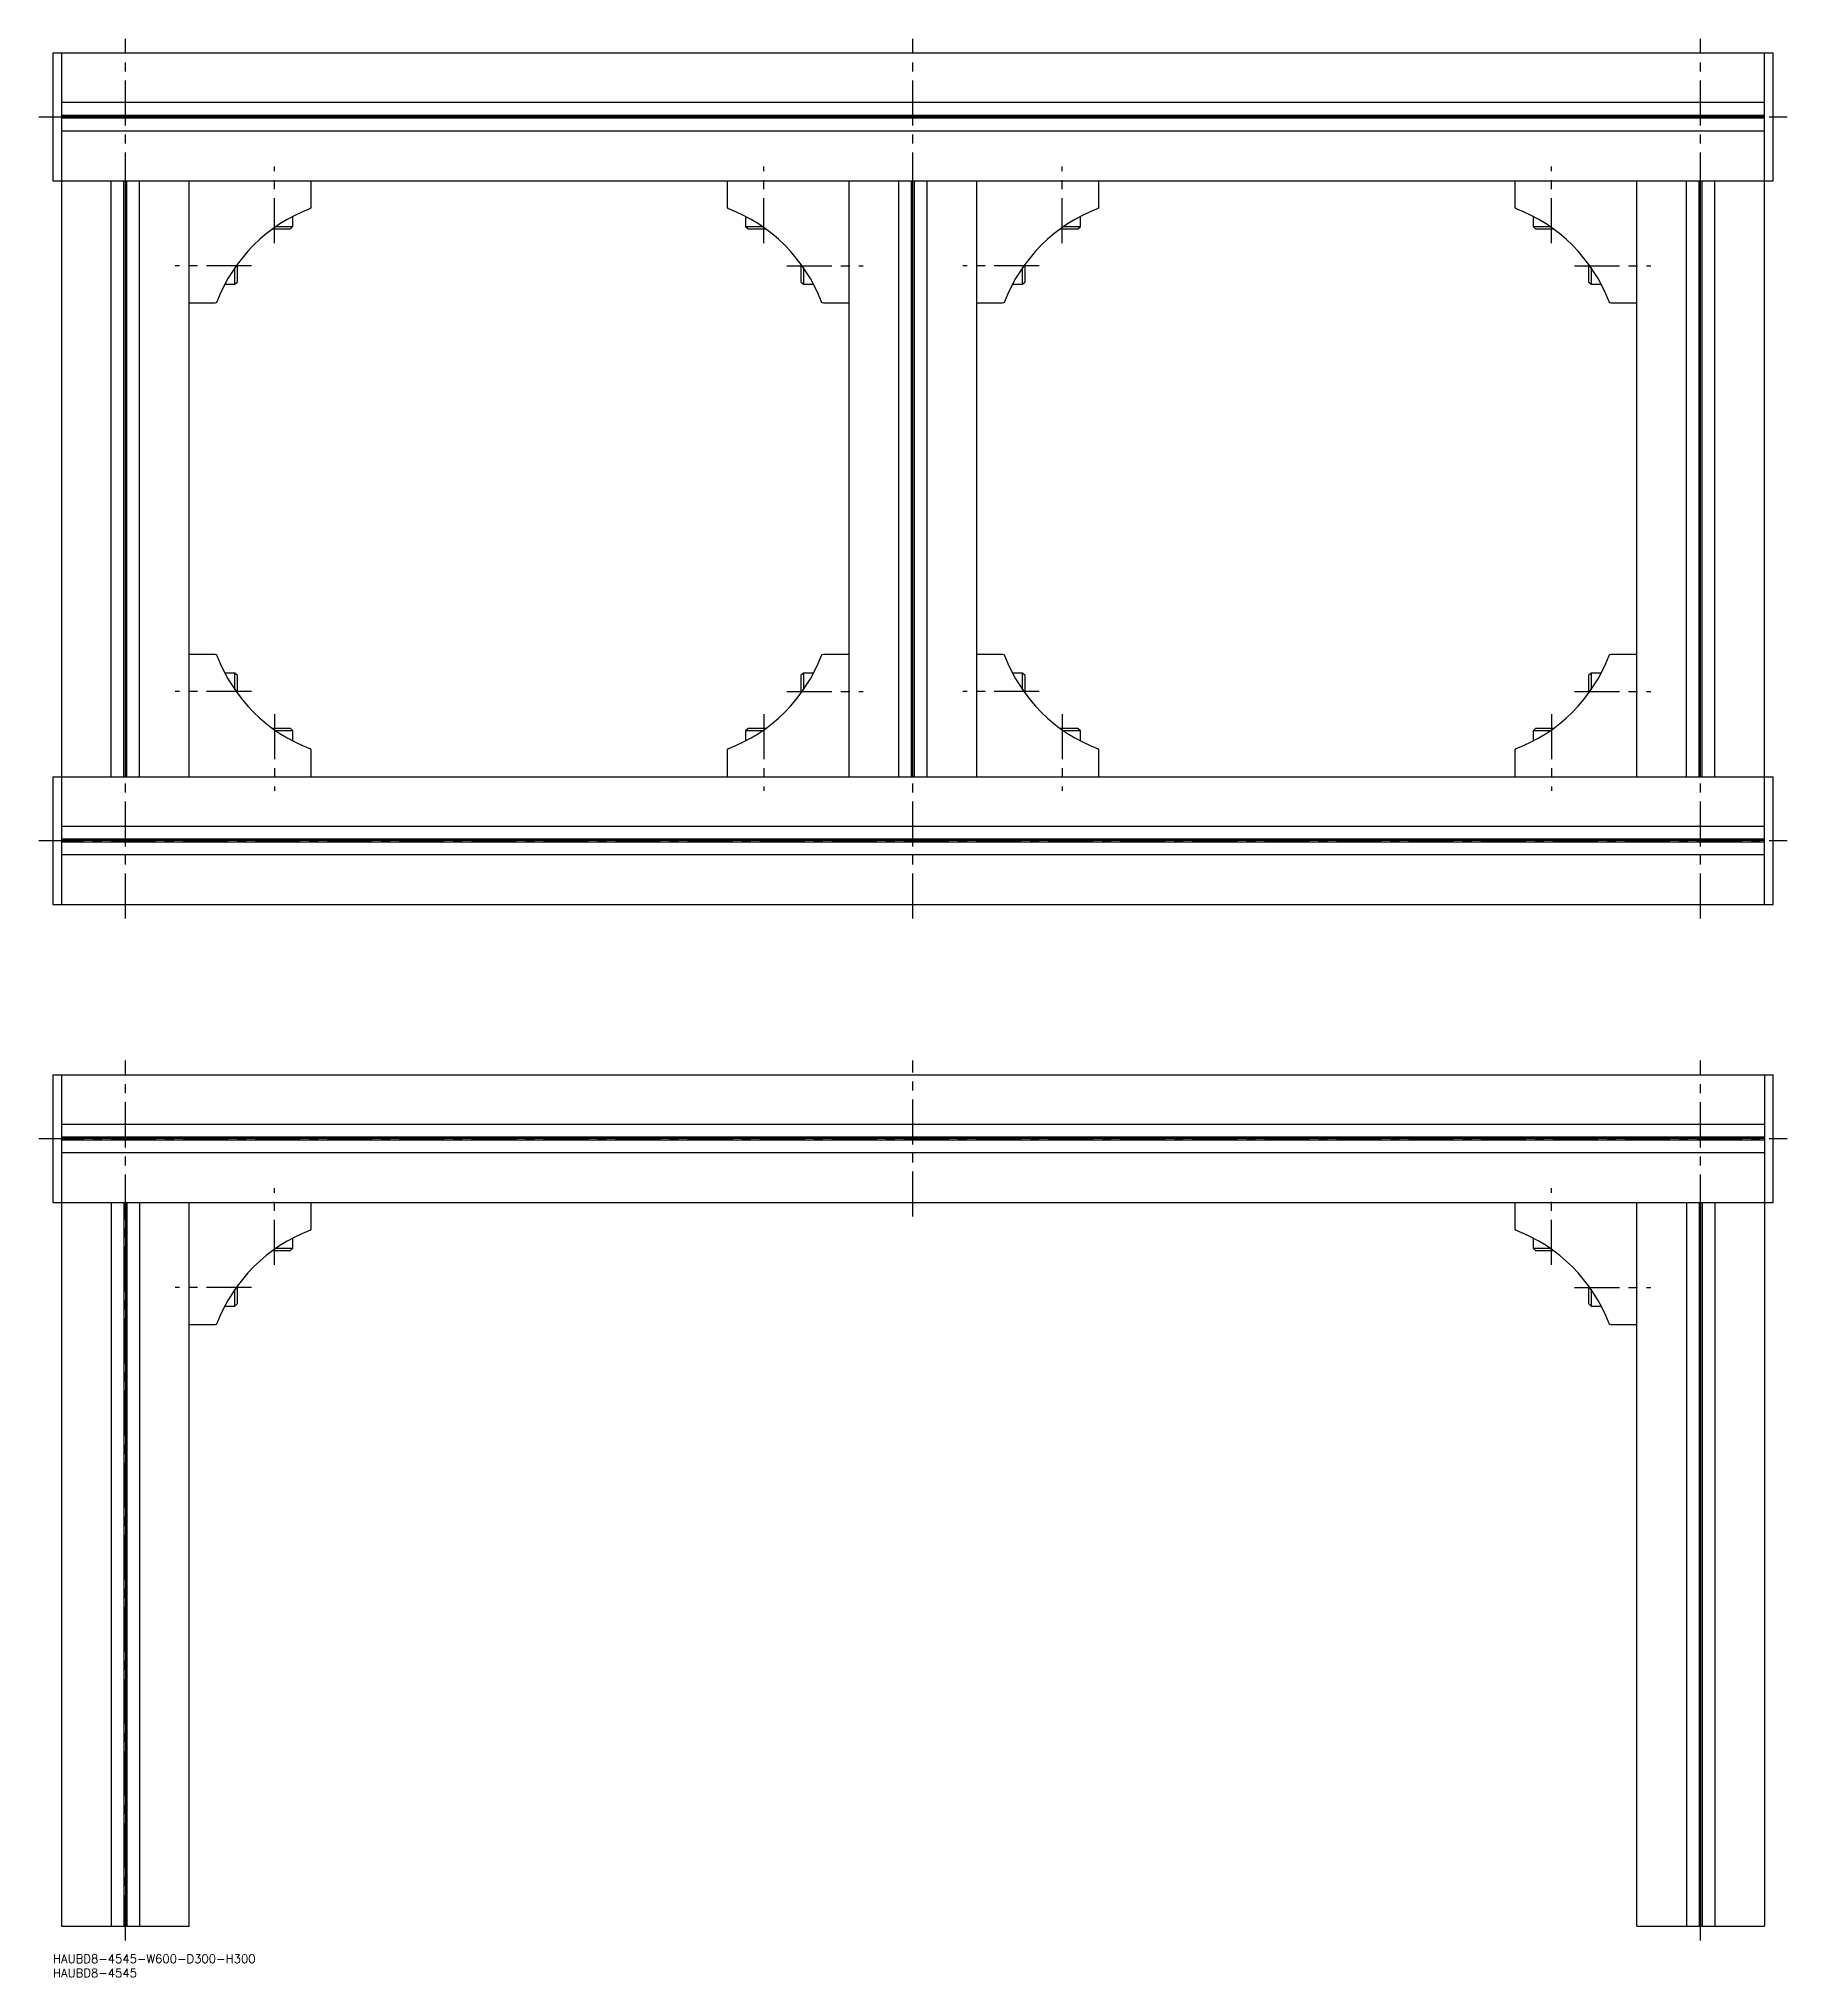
# Model space of a CAD drawing. Extents: x -5 to 1076, y -8 to 675.
# Drawn here: x -5 to 611, y -8 to 675 of the extents above; entities that cross this region are included whole.
import ezdxf

# ---------------------------------------------------------------- set-up
doc = ezdxf.new("R2010")
doc.units = 0
doc.header["$LTSCALE"] = 0.5
doc.linetypes.add('CENTER', pattern=[50.8, 31.75, -6.35, 6.35, -6.35])
for name, color, linetype in [('MSM_CENTER', 1, 'CENTER'), ('MSM_CONTINUOUS', 7, 'CONTINUOUS'), ('MSM_PART_NUMBER', 7, 'CONTINUOUS')]:
    doc.layers.add(name, color=color, linetype=linetype)
doc.styles.get("Standard").update_dxf_attribs({"font": 'txt.shx', "height": 3, "bigfont": 'bigfont.shx'})

# ---------------------------------------------------------------- blocks, each defined once
blk = doc.blocks.new('*U8')
at = {"layer": 'MSM_PART_NUMBER'}
blk.add_text('HAUBD8-4545-W600-D300-H300', height=3, dxfattribs=at).set_placement((0, -3))
blk = doc.blocks.new('*U9')
at = {"layer": 'MSM_PART_NUMBER'}
blk.add_text('HAUBD8-4545', height=3, dxfattribs=at).set_placement((0, -8))

msp = doc.modelspace()

# ---------------------------------------------------------------- linework, layer by layer
at = {"layer": 'MSM_CENTER'}
for p, q in [((25.5, 365), (25.5, 675)), ((303, 365), (303, 675)), ((580.5, 365), (580.5, 675)), ((-5, 647.5), (611, 647.5)), ((78, 603), (78, 630)), ((250.5, 603), (250.5, 630)), ((355.5, 603), (355.5, 630)), ((528, 603), (528, 630)), ((70, 595), (43, 595)), ((258.5, 595), (285.5, 595)), ((347.5, 595), (320.5, 595)), ((536, 595), (563, 595)), ((70, 445), (43, 445)), ((258.5, 445), (285.5, 445)), ((347.5, 445), (320.5, 445)), ((536, 445), (563, 445)), ((78, 437), (78, 410)), ((250.5, 437), (250.5, 410)), ((355.5, 437), (355.5, 410)), ((528, 437), (528, 410)), ((-5, 392.5), (611, 392.5)), ((25.5, 5), (25.5, 315)), ((303, 260), (303, 315)), ((580.5, 5), (580.5, 315)), ((-5, 287.5), (611, 287.5)), ((78, 243), (78, 270)), ((528, 243), (528, 270)), ((70, 235), (43, 235)), ((536, 235), (563, 235))]:
    msp.add_line(p, q, dxfattribs=at)
at = {"layer": 'MSM_CONTINUOUS'}
for p, q in [((0, 670), (606, 670)), ((0, 670), (0, 625)), ((3, 670), (3, 370)), ((603, 370), (603, 670)), ((606, 625), (606, 670)), ((603, 652.5), (3, 652.5)), ((603, 648.02), (3, 648.02)), ((603, 647.5), (3, 647.5)), ((603, 646.98), (3, 646.98)), ((603, 642.5), (3, 642.5)), ((0, 625), (606, 625)), ((20.5, 415), (20.5, 625)), ((24.98, 415), (24.98, 625)), ((25.5, 415), (25.5, 625)), ((26.02, 415), (26.02, 625)), ((30.5, 415), (30.5, 625)), ((48, 415), (48, 625)), ((91, 615.91), (91, 625)), ((237.5, 625), (237.5, 615.91)), ((280.5, 415), (280.5, 625)), ((298, 415), (298, 625)), ((302.48, 415), (302.48, 625)), ((303, 415), (303, 625)), ((303.52, 415), (303.52, 625)), ((308, 415), (308, 625)), ((325.5, 415), (325.5, 625)), ((368.5, 615.91), (368.5, 625)), ((515, 625), (515, 615.91)), ((558, 415), (558, 625)), ((575.5, 415), (575.5, 625)), ((579.98, 415), (579.98, 625)), ((580.5, 415), (580.5, 625)), ((581.02, 415), (581.02, 625)), ((585.5, 415), (585.5, 625)), ((77.39, 608), (83.63, 608)), ((78.61, 608.87), (84.5, 608.87)), ((83.63, 608), (84.5, 608.87)), ((84.5, 608.87), (84.5, 612.42)), ((244, 612.42), (244, 608.87)), ((244, 608.87), (244.87, 608)), ((244, 608.87), (249.89, 608.87)), ((244.87, 608), (251.11, 608)), ((354.89, 608), (361.13, 608)), ((356.11, 608.87), (362, 608.87)), ((361.13, 608), (362, 608.87)), ((362, 608.87), (362, 612.42)), ((521.5, 612.42), (521.5, 608.87)), ((521.5, 608.87), (522.37, 608)), ((521.5, 608.87), (527.39, 608.87)), ((522.37, 608), (528.61, 608)), ((64.13, 588.5), (64.13, 594.39)), ((65, 589.37), (65, 595.61)), ((263.5, 595.61), (263.5, 589.37)), ((264.37, 594.39), (264.37, 588.5)), ((341.63, 588.5), (341.63, 594.39)), ((342.5, 589.37), (342.5, 595.61)), ((541, 595.61), (541, 589.37)), ((541.87, 594.39), (541.87, 588.5)), ((60.58, 588.5), (64.13, 588.5)), ((64.13, 588.5), (65, 589.37)), ((263.5, 589.37), (264.37, 588.5)), ((264.37, 588.5), (267.92, 588.5)), ((338.08, 588.5), (341.63, 588.5)), ((341.63, 588.5), (342.5, 589.37)), ((541, 589.37), (541.87, 588.5)), ((541.87, 588.5), (545.42, 588.5)), ((48, 582), (57.09, 582)), ((271.41, 582), (280.5, 582)), ((325.5, 582), (334.59, 582)), ((548.91, 582), (558, 582)), ((57.09, 458), (48, 458)), ((280.5, 458), (271.41, 458)), ((334.59, 458), (325.5, 458)), ((558, 458), (548.91, 458)), ((64.13, 451.5), (60.58, 451.5)), ((65, 450.63), (64.13, 451.5)), ((64.13, 445.61), (64.13, 451.5)), ((264.37, 451.5), (263.5, 450.63)), ((267.92, 451.5), (264.37, 451.5)), ((264.37, 451.5), (264.37, 445.61)), ((341.63, 451.5), (338.08, 451.5)), ((342.5, 450.63), (341.63, 451.5)), ((341.63, 445.61), (341.63, 451.5)), ((541.87, 451.5), (541, 450.63)), ((545.42, 451.5), (541.87, 451.5)), ((541.87, 451.5), (541.87, 445.61)), ((65, 444.39), (65, 450.63)), ((263.5, 450.63), (263.5, 444.39)), ((342.5, 444.39), (342.5, 450.63)), ((541, 450.63), (541, 444.39)), ((83.63, 432), (77.39, 432)), ((84.5, 431.13), (78.61, 431.13)), ((84.5, 431.13), (83.63, 432)), ((84.5, 427.58), (84.5, 431.13)), ((244.87, 432), (244, 431.13)), ((244, 431.13), (244, 427.58)), ((249.89, 431.13), (244, 431.13)), ((251.11, 432), (244.87, 432)), ((361.13, 432), (354.89, 432)), ((362, 431.13), (356.11, 431.13)), ((362, 431.13), (361.13, 432)), ((362, 427.58), (362, 431.13)), ((522.37, 432), (521.5, 431.13)), ((521.5, 431.13), (521.5, 427.58)), ((527.39, 431.13), (521.5, 431.13)), ((528.61, 432), (522.37, 432)), ((91, 415), (91, 424.09)), ((237.5, 424.09), (237.5, 415)), ((368.5, 415), (368.5, 424.09)), ((515, 424.09), (515, 415)), ((0, 415), (0, 370)), ((0, 415), (606, 415)), ((606, 370), (606, 415)), ((603, 397.5), (3, 397.5)), ((603, 393.02), (3, 393.02)), ((603, 392.5), (3, 392.5)), ((603, 391.98), (3, 391.98)), ((603, 387.5), (3, 387.5)), ((0, 370), (606, 370)), ((0, 310), (606, 310)), ((0, 310), (0, 265)), ((3, 310), (3, 10)), ((603, 310), (603, 10)), ((606, 265), (606, 310)), ((603, 292.5), (3, 292.5)), ((603, 288.02), (3, 288.02)), ((603, 287.5), (3, 287.5)), ((603, 286.98), (3, 286.98)), ((603, 282.5), (3, 282.5)), ((0, 265), (606, 265)), ((20.5, 265), (20.5, 10)), ((24.98, 265), (24.98, 10)), ((25.5, 265), (25.5, 10)), ((26.02, 265), (26.02, 10)), ((30.5, 265), (30.5, 10)), ((48, 10), (48, 265)), ((91, 255.91), (91, 265)), ((515, 265), (515, 255.91)), ((558, 10), (558, 265)), ((575.5, 265), (575.5, 10)), ((579.98, 265), (579.98, 10)), ((580.5, 265), (580.5, 10)), ((581.02, 265), (581.02, 10)), ((585.5, 265), (585.5, 10)), ((77.39, 248), (83.63, 248)), ((78.61, 248.87), (84.5, 248.87)), ((83.63, 248), (84.5, 248.87)), ((84.5, 248.87), (84.5, 252.42)), ((521.5, 252.42), (521.5, 248.87)), ((521.5, 248.87), (522.37, 248)), ((521.5, 248.87), (527.39, 248.87)), ((522.37, 248), (528.61, 248)), ((64.13, 228.5), (64.13, 234.39)), ((65, 229.37), (65, 235.61)), ((541, 235.61), (541, 229.37)), ((541.87, 234.39), (541.87, 228.5)), ((60.58, 228.5), (64.13, 228.5)), ((64.13, 228.5), (65, 229.37)), ((541, 229.37), (541.87, 228.5)), ((541.87, 228.5), (545.42, 228.5)), ((48, 222), (57.09, 222)), ((548.91, 222), (558, 222)), ((3, 10), (48, 10)), ((558, 10), (603, 10))]:
    msp.add_line(p, q, dxfattribs=at)
for centre, radius, start, end in [((110.78, 562.22), 56.67, 110.7505, 159.2495), ((90, 615.91), 1, 315, 0), ((238.5, 615.91), 1, 180, 225), ((217.72, 562.22), 56.67, 20.7505, 69.2495), ((388.28, 562.22), 56.67, 110.7505, 159.2495), ((367.5, 615.91), 1, 315, 0), ((516, 615.91), 1, 180, 225), ((495.22, 562.22), 56.67, 20.7505, 69.2495), ((57.09, 583), 1, 270, 315), ((271.41, 583), 1, 225, 270), ((334.59, 583), 1, 270, 315), ((548.91, 583), 1, 225, 270), ((57.09, 457), 1, 45, 90), ((110.78, 477.78), 56.67, 200.7505, 249.2495), ((217.72, 477.78), 56.67, 290.7505, 339.2495), ((271.41, 457), 1, 90, 135), ((334.59, 457), 1, 45, 90), ((388.28, 477.78), 56.67, 200.7505, 249.2495), ((495.22, 477.78), 56.67, 290.7505, 339.2495), ((548.91, 457), 1, 90, 135), ((90, 424.09), 1, 0, 45), ((238.5, 424.09), 1, 135, 180), ((367.5, 424.09), 1, 0, 45), ((516, 424.09), 1, 135, 180), ((110.78, 202.22), 56.67, 110.7505, 159.2495), ((90, 255.91), 1, 315, 0), ((516, 255.91), 1, 180, 225), ((495.22, 202.22), 56.67, 20.7505, 69.2495), ((57.09, 223), 1, 270, 315), ((548.91, 223), 1, 225, 270)]:
    msp.add_arc(centre, radius, start, end, dxfattribs=at)

# ---------------------------------------------------------------- block references
for name in ['*U8', '*U9']:
    msp.add_blockref(name, (0, 0), dxfattribs=at)

doc.saveas('drawing.dxf')
